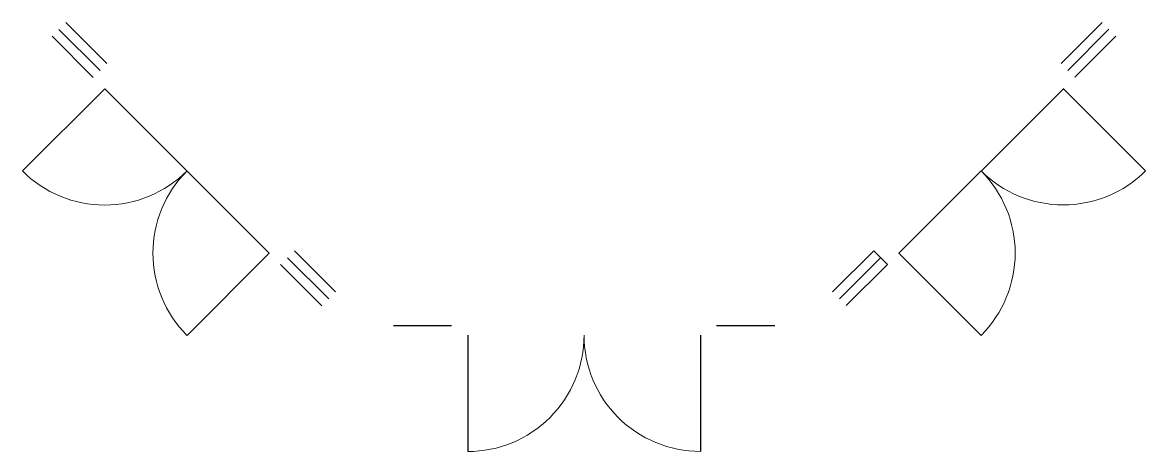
# Model space of a CAD drawing. Header units: inches. Extents: x 2775 to 35798, y 1675 to 10350.
# Drawn here: x 24955.5 to 25303.1, y 7121 to 7253.8 of the extents above; entities that cross this region are included whole.
import ezdxf

# ---------------------------------------------------------------- set-up
doc = ezdxf.new("R2010")
doc.units = ezdxf.units.IN
doc.header["$LTSCALE"] = 0.5
doc.header["$MEASUREMENT"] = 0
doc.layers.add('DOORS', color=7, linetype='CONTINUOUS', lineweight=30)

msp = doc.modelspace()

# ---------------------------------------------------------------- linework, layer by layer
at = {"layer": 'DOORS', "ltscale": 50}
for p, q in [((24966.81854, 7251.64914), (24979.55136, 7238.92612)), ((25279.07774, 7238.97256), (25291.80076, 7251.70538)), ((24980.96775, 7233.26981), (24955.51191, 7207.81397)), ((25277.66571, 7233.31516), (25303.12155, 7207.85932)), ((25031.89905, 7182.37774), (25006.4432, 7156.92189)), ((25218.99518, 7183.08798), (25223.23946, 7178.84697)), ((25226.77363, 7182.38387), (25252.22947, 7156.92803)), ((25037.55645, 7180.9657), (25050.28927, 7168.24268)), ((25208.3943, 7168.23465), (25221.11732, 7180.96748)), ((25070.33436, 7159.94326), (25088.33436, 7159.95019)), ((25170.33436, 7159.98178), (25188.33436, 7159.98871)), ((25093.33552, 7156.95212), (25093.33552, 7120.95212)), ((25165.33551, 7156.97985), (25165.33551, 7120.97985))]:
    msp.add_line(p, q, dxfattribs=at)
at = {"layer": 'DOORS', "lineweight": 9, "ltscale": 50}
for p, q in [((24968.93202, 7253.76425), (24981.66526, 7241.04165)), ((25276.97516, 7241.07377), (25289.70411, 7253.80042)), ((24964.69101, 7249.51999), (24977.42425, 7236.79738)), ((25281.2193, 7236.83263), (25293.94837, 7249.55941)), ((24980.96127, 7233.26332), (25031.89422, 7182.37291)), ((25226.76733, 7182.39043), (25277.68348, 7233.29744)), ((25039.67224, 7183.08313), (25052.40548, 7170.36052)), ((25206.25802, 7170.36932), (25218.98707, 7183.09609)), ((25035.43123, 7178.83885), (25048.16447, 7166.11625)), ((25210.50228, 7166.1283), (25223.23135, 7178.85509))]:
    msp.add_line(p, q, dxfattribs=at)
for centre, radius, start, end in [((24980.96926, 7233.27962), 36.008, 225.0093323, 315.0220674), ((25031.89339, 7182.37208), 35.99786, 134.9965937, 225), ((25226.76383, 7182.38538), 36.008, 315.0093323, 45.0220674), ((25277.67136, 7233.3095), 35.99786, 224.9965937, 315), ((25093.32965, 7156.96012), 36.008, 270.0093323, 0.0220674), ((25165.33551, 7156.97185), 35.99786, 179.9965937, 270)]:
    msp.add_arc(centre, radius, start, end, dxfattribs=at)

doc.saveas('drawing.dxf')
